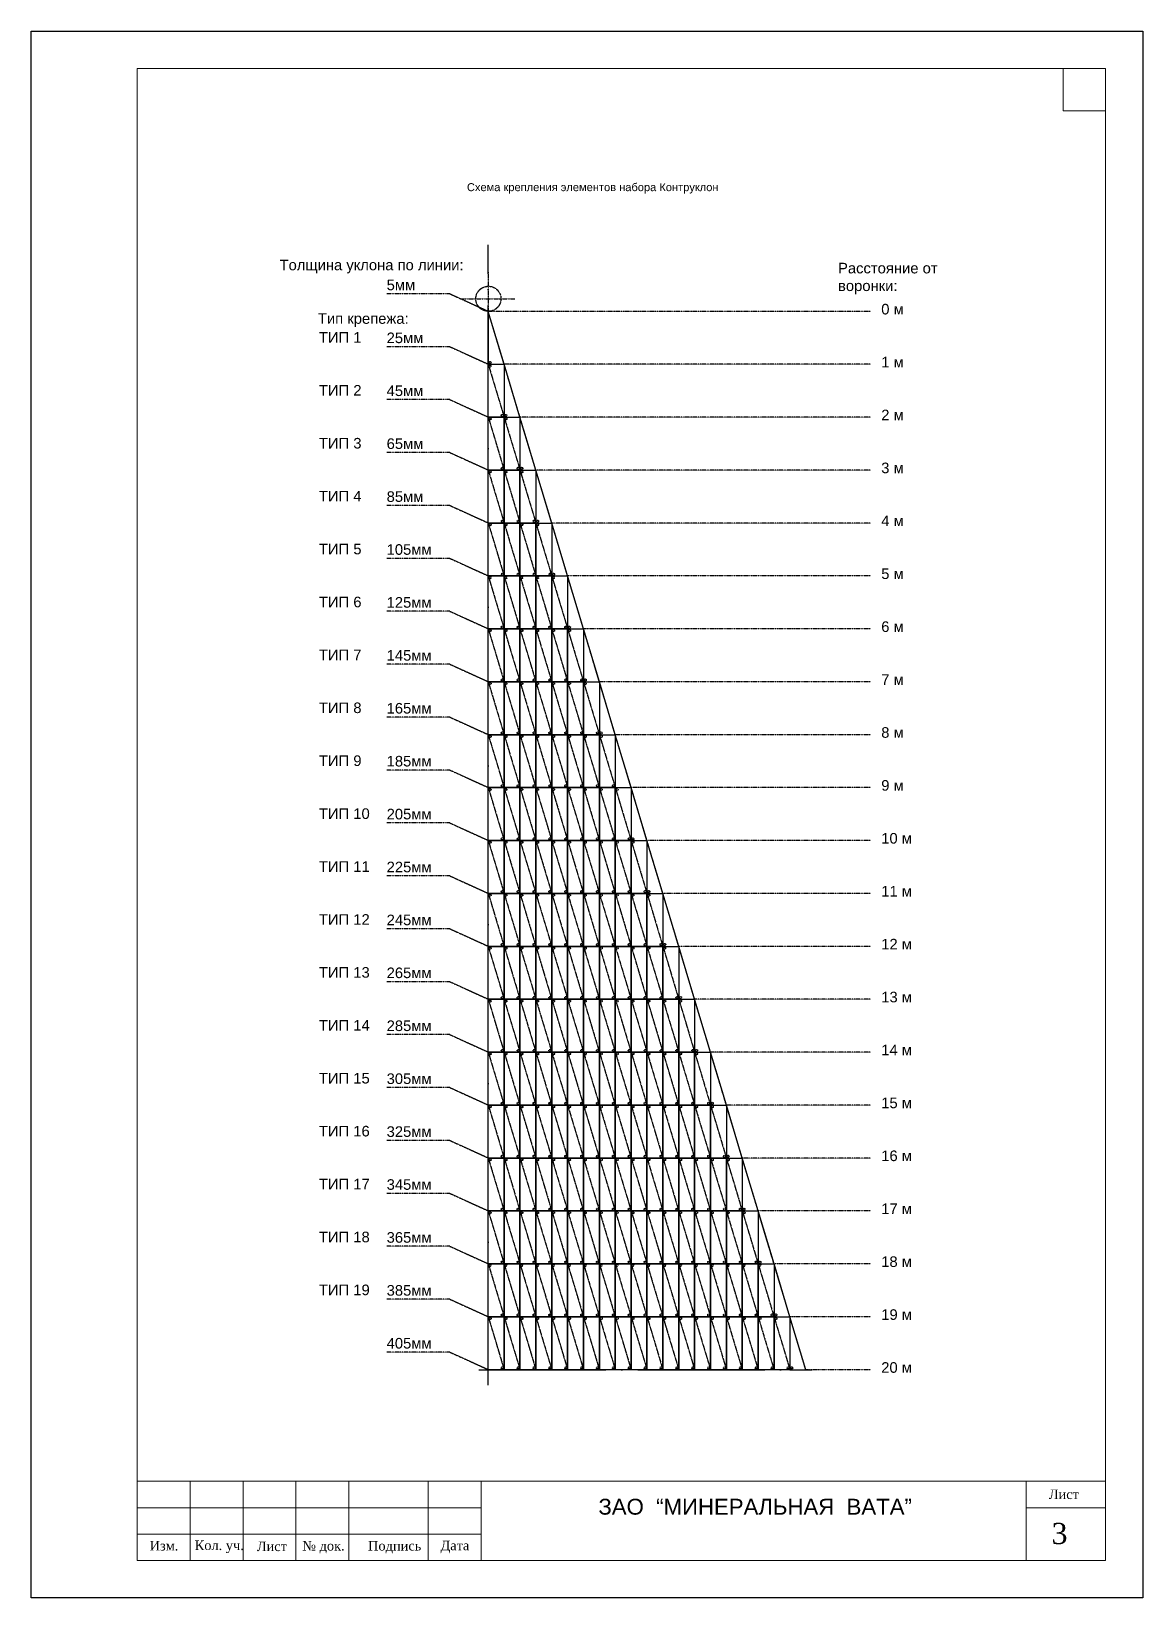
# Model space of a CAD drawing. Header units: inches. Extents: x 0 to 155541, y 1154 to 30754.
# Drawn here: x 55400 to 76400, y 1154 to 30754 of the extents above; entities that cross this region are included whole.
import ezdxf

# ---------------------------------------------------------------- set-up
doc = ezdxf.new("R2010")
doc.units = ezdxf.units.IN
doc.header["$MEASUREMENT"] = 0
doc.linetypes.add('ACAD_ISO04W100', pattern=[30, 24, -3, 0, -3])
doc.linetypes.add('PHANTOM2', pattern=[1.25, 0.625, -0.125, 0.125, -0.125, 0.125, -0.125])
doc.layers.add('Контруклоны', color=1, linetype='Continuous')
doc.layers.add('Основные линии', color=7, linetype='Continuous', lineweight=30)
doc.layers.add('Штампы', color=7, linetype='Continuous', lineweight=15)
doc.styles.add('надписи', font='TIMES.TTF')
doc.styles.add('Штамп', font='ARIAL.TTF', dxfattribs={"height": 2.5})

msp = doc.modelspace()

# ---------------------------------------------------------------- texts
at = {"color": 0, "ltscale": 2, "insert": (62863.696, 27883.981), "char_height": 150, "width": 6264.21333, "attachment_point": 1, "style": 'Штамп'}
msp.add_mtext('\\pi766.74;Схема крепления элементов набора Контруклон', dxfattribs=at)
at = {"color": 253, "linetype": 'PHANTOM2', "char_height": 200, "attachment_point": 1, "style": 'Штамп'}
for s, width, insert in [('Толщина уклона по линии:', 3536.50185, (60090.441, 26438.999)), ('Расстояние от воронки:', 2418.02225, (70642.88, 26379.7)), ('5мм', 300.08062, (62113.569, 26061.923)), ('0 м', 802.26298, (71459.66, 25604.202)), ('25мм', 300.08062, (62113.569, 25061.923)), ('1 м', 802.26298, (71459.66, 24604.202)), ('45мм', 300.08062, (62113.569, 24061.923)), ('2 м', 802.26298, (71459.66, 23604.202)), ('65мм', 300.08062, (62113.569, 23061.923)), ('3 м', 802.26298, (71459.66, 22604.202)), ('85мм', 300.08062, (62113.569, 22061.923)), ('4 м', 802.26298, (71459.66, 21604.202)), ('105мм', 300.08062, (62113.569, 21061.923)), ('5 м', 802.26298, (71459.66, 20604.202)), ('125мм', 300.08062, (62113.569, 20061.923)), ('6 м', 802.26298, (71459.66, 19604.202)), ('145мм', 300.08062, (62113.569, 19061.923)), ('7 м', 802.26298, (71459.66, 18604.202)), ('165мм', 300.08062, (62113.569, 18061.923)), ('8 м', 802.26298, (71459.66, 17604.202)), ('185мм', 300.08062, (62113.569, 17061.923)), ('9 м', 802.26298, (71459.66, 16604.202)), ('205мм', 300.08062, (62113.569, 16061.923)), ('10 м', 802.26298, (71459.66, 15604.202)), ('225мм', 300.08062, (62113.569, 15061.923)), ('11 м', 802.26298, (71459.66, 14604.202)), ('245мм', 300.08062, (62113.569, 14061.923)), ('12 м', 802.26298, (71459.66, 13604.202)), ('265мм', 300.08062, (62113.569, 13061.923)), ('13 м', 802.26298, (71459.66, 12604.202)), ('285мм', 300.08062, (62113.569, 12061.923)), ('14 м', 802.26298, (71459.66, 11604.202)), ('305мм', 300.08062, (62113.569, 11061.923)), ('15 м', 802.26298, (71459.66, 10604.202)), ('325мм', 300.08062, (62113.569, 10061.923)), ('16 м', 802.26298, (71459.66, 9604.202)), ('345мм', 300.08062, (62113.569, 9061.923)), ('17 м', 802.26298, (71459.66, 8604.202)), ('365мм', 300.08062, (62113.569, 8061.923)), ('18 м', 802.26298, (71459.66, 7604.202)), ('385мм', 300.08062, (62113.569, 7061.923)), ('19 м', 802.26298, (71459.66, 6604.202)), ('405мм', 300.08062, (62113.569, 6061.923)), ('20 м', 802.26298, (71459.66, 5604.202))]:
    msp.add_mtext_dynamic_manual_height_columns(s, width=width, gutter_width=1, heights=[0], dxfattribs=dict(at, insert=insert))
at = {"linetype": 'PHANTOM2', "insert": (60814.275, 25427.366), "char_height": 200, "attachment_point": 1, "style": 'Штамп'}
msp.add_mtext_dynamic_manual_height_columns('Тип крепежа:', width=1964.52648, gutter_width=1, heights=[0], dxfattribs=at)
at = {"color": 7, "linetype": 'PHANTOM2', "char_height": 200, "attachment_point": 1, "style": 'Штамп'}
for s, insert in [('ТИП 1', (60833.996, 25070.582)), ('ТИП 2', (60833.996, 24070.582)), ('ТИП 3', (60833.996, 23070.582)), ('ТИП 4', (60833.996, 22070.582)), ('ТИП 5', (60833.996, 21070.582)), ('ТИП 6', (60833.996, 20070.582)), ('ТИП 7', (60833.996, 19070.582)), ('ТИП 8', (60833.996, 18070.582)), ('ТИП 9', (60833.996, 17070.582)), ('ТИП 10', (60833.996, 16070.582)), ('ТИП 11', (60833.996, 15070.582)), ('ТИП 12', (60833.996, 14070.582)), ('ТИП 13', (60833.996, 13070.582)), ('ТИП 14', (60833.996, 12070.582)), ('ТИП 15', (60833.996, 11070.582)), ('ТИП 16', (60833.996, 10070.582)), ('ТИП 17', (60833.996, 9070.582)), ('ТИП 18', (60833.996, 8070.582)), ('ТИП 19', (60833.996, 7070.582))]:
    msp.add_mtext_dynamic_manual_height_columns(s, width=1170.281, gutter_width=1, heights=[0], dxfattribs=dict(at, insert=insert))
at = {"layer": 'Основные линии', "color": 0, "style": 'Штамп'}
msp.add_text('ЗАО  “МИНЕРАЛЬНАЯ  ВАТА”', height=300, dxfattribs=at).set_placement((66115.253, 2723.178))
at = {"layer": 'Штампы', "color": 0, "style": 'надписи'}
for s, height, p in [('Лист', 180, (74625.263, 3018.024)), ('3', 400, (74677.36, 2168.16)), ('Изм.', 180, (57635.198, 2045.962)), ('Кол. уч.', 180, (58486.289, 2055.024)), ('Лист', 180, (59659.896, 2034.907)), (' № док.', 180, (60451.009, 2044.926)), ('Подпись', 180, (61762.192, 2045.275)), ('Дата', 180, (63130.098, 2050.943))]:
    msp.add_text(s, height=height, dxfattribs=at).set_placement(p)

# ---------------------------------------------------------------- linework, layer by layer
at = {"color": 0}
for p, q in [((55399.66, 30754.239), (76399.66, 30754.239)), ((55399.66, 1154.239), (55399.66, 30754.239)), ((76399.66, 30754.239), (76399.66, 1154.239)), ((76399.66, 1154.239), (55399.66, 1154.239)), ((76399.66, 1154.239), (55399.66, 1154.239))]:
    msp.add_line(p, q, dxfattribs=at)
at = {"color": 5, "linetype": 'ACAD_ISO04W100', "lineweight": 30, "ltscale": 100}
msp.add_lwpolyline([(64033.326, 5172.574), (64033.326, 26717.173)], dxfattribs=at)
at = {"linetype": 'PHANTOM2'}
for points in [[(64033.326, 26203.354), (64033.326, 25196.375)], [(63529.836, 25699.865), (64536.815, 25699.865)]]:
    msp.add_lwpolyline(points, dxfattribs=at)
at = {"color": 253, "linetype": 'PHANTOM2'}
for points in [[(63308.51, 25794.463), (62118.822, 25794.463)], [(63308.51, 25794.463), (64039.26, 25462.68)], [(70033.326, 5462.68), (64033.326, 25462.68)], [(71254.517, 25462.68), (64033.326, 25462.68)], [(63308.51, 24794.463), (62118.822, 24794.463)], [(63308.51, 24794.463), (64039.26, 24462.68)], [(64033.326, 24462.68), (69733.326, 5462.68)], [(71254.517, 24462.68), (64333.326, 24462.68)], [(63308.51, 23794.463), (62118.822, 23794.463)], [(63308.51, 23794.463), (64039.26, 23462.68)], [(64033.326, 23462.68), (69433.326, 5462.68)], [(71254.517, 23462.68), (64633.326, 23462.68)], [(63308.51, 22794.463), (62118.822, 22794.463)], [(63308.51, 22794.463), (64039.26, 22462.68)], [(64033.326, 22462.68), (69133.326, 5462.68)], [(71254.517, 22462.68), (64933.326, 22462.68)], [(63308.51, 21794.463), (62118.822, 21794.463)], [(63308.51, 21794.463), (64039.26, 21462.68)], [(64033.326, 21462.68), (68833.326, 5462.68)], [(71254.517, 21462.68), (65233.326, 21462.68)], [(63308.51, 20794.463), (62118.822, 20794.463)], [(63308.51, 20794.463), (64039.26, 20462.68)], [(64033.326, 20462.68), (68533.326, 5462.68)], [(71254.517, 20462.68), (65533.326, 20462.68)], [(63308.51, 19794.463), (62118.822, 19794.463)], [(63308.51, 19794.463), (64039.26, 19462.68)], [(64033.326, 19462.68), (68233.326, 5462.68)], [(71254.517, 19462.68), (65833.326, 19462.68)], [(63308.51, 18794.463), (62118.822, 18794.463)], [(63308.51, 18794.463), (64039.26, 18462.68)], [(64033.326, 18462.68), (67933.326, 5462.68)], [(71254.517, 18462.68), (66133.326, 18462.68)], [(63308.51, 17794.463), (62118.822, 17794.463)], [(63308.51, 17794.463), (64039.26, 17462.68)], [(64033.326, 17462.68), (67633.326, 5462.68)], [(71254.517, 17462.68), (66433.326, 17462.68)], [(63308.51, 16794.463), (62118.822, 16794.463)], [(63308.51, 16794.463), (64039.26, 16462.68)], [(64033.326, 16462.68), (67333.326, 5462.68)], [(71254.517, 16462.68), (66733.326, 16462.68)], [(63308.51, 15794.463), (62118.822, 15794.463)], [(63308.51, 15794.463), (64039.26, 15462.68)], [(64033.326, 15462.68), (67033.326, 5462.68)], [(71254.517, 15462.68), (67033.326, 15462.68)], [(63308.51, 14794.463), (62118.822, 14794.463)], [(63308.51, 14794.463), (64039.26, 14462.68)], [(64033.326, 14462.68), (66733.326, 5462.68)], [(71254.517, 14462.68), (67333.326, 14462.68)], [(63308.51, 13794.463), (62118.822, 13794.463)], [(63308.51, 13794.463), (64039.26, 13462.68)], [(64033.326, 13462.68), (66433.326, 5462.68)], [(71254.517, 13462.68), (67633.326, 13462.68)], [(63308.51, 12794.463), (62118.822, 12794.463)], [(63308.51, 12794.463), (64039.26, 12462.68)], [(64033.326, 12462.68), (66133.326, 5462.68)], [(71254.517, 12462.68), (67933.326, 12462.68)], [(63308.51, 11794.463), (62118.822, 11794.463)], [(63308.51, 11794.463), (64039.26, 11462.68)], [(64033.326, 11462.68), (65833.326, 5462.68)], [(71254.517, 11462.68), (68233.326, 11462.68)], [(63308.51, 10794.463), (62118.822, 10794.463)], [(63308.51, 10794.463), (64039.26, 10462.68)], [(64033.326, 10462.68), (65533.326, 5462.68)], [(71254.517, 10462.68), (68533.326, 10462.68)], [(63308.51, 9794.463), (62118.822, 9794.463)], [(63308.51, 9794.463), (64039.26, 9462.68)], [(64033.326, 9462.68), (65233.326, 5462.68)], [(71254.517, 9462.68), (68833.326, 9462.68)], [(63308.51, 8794.463), (62118.822, 8794.463)], [(63308.51, 8794.463), (64039.26, 8462.68)], [(64033.326, 8462.68), (64933.326, 5462.68)], [(71254.517, 8462.68), (69133.326, 8462.68)], [(63308.51, 7794.463), (62118.822, 7794.463)], [(63308.51, 7794.463), (64039.26, 7462.68)], [(64033.326, 7462.68), (64633.326, 5462.68)], [(71254.517, 7462.68), (69433.326, 7462.68)], [(63308.51, 6794.463), (62118.822, 6794.463)], [(63308.51, 6794.463), (64039.26, 6462.68)], [(64033.326, 6462.68), (64333.326, 5462.68)], [(71254.517, 6462.68), (69733.326, 6462.68)], [(63308.51, 5794.463), (62118.822, 5794.463)], [(63308.51, 5794.463), (64039.26, 5462.68)], [(71254.517, 5462.68), (70033.326, 5462.68)]]:
    msp.add_lwpolyline(points, dxfattribs=at)
at = {"linetype": 'ACAD_ISO04W100', "ltscale": 100}
msp.add_lwpolyline([(63857.542, 5462.68), (70157.222, 5462.68)], dxfattribs=at)
at = {"linetype": 'PHANTOM2'}
msp.add_circle((64036.293, 25699.865), 237.203, dxfattribs=at)
at = {"linetype": 'PHANTOM2', "lineweight": 30}
for centre in [(64066.712, 24496.066), (64066.712, 24429.294), (64066.712, 23429.294), (64299.939, 23496.066), (64366.712, 23496.066), (64366.712, 23429.294), (64299.939, 22496.066), (64599.939, 22496.066), (64666.712, 22496.066), (64066.712, 22429.294), (64366.712, 22429.294), (64666.712, 22429.294), (64066.712, 21429.294), (64299.939, 21496.066), (64366.712, 21429.294), (64599.939, 21496.066), (64666.712, 21429.294), (64899.939, 21496.066), (64966.712, 21496.066), (64966.712, 21429.294), (64066.712, 20429.294), (64299.939, 20496.066), (64366.712, 20429.294), (64599.939, 20496.066), (64666.712, 20429.294), (64899.939, 20496.066), (64966.712, 20429.294), (65199.939, 20496.066), (65266.712, 20496.066), (65266.712, 20429.294), (64066.712, 19429.294), (64299.939, 19496.066), (64366.712, 19429.294), (64599.939, 19496.066), (64666.712, 19429.294), (64899.939, 19496.066), (64966.712, 19429.294), (65199.939, 19496.066), (65266.712, 19429.294), (65499.939, 19496.066), (65566.712, 19496.066), (65566.712, 19429.294), (64066.712, 18429.294), (64299.939, 18496.066), (64366.712, 18429.294), (64599.939, 18496.066), (64666.712, 18429.294), (64899.939, 18496.066), (64966.712, 18429.294), (65199.939, 18496.066), (65266.712, 18429.294), (65499.939, 18496.066), (65566.712, 18429.294), (65799.939, 18496.066), (65866.712, 18496.066), (65866.712, 18429.294), (64299.939, 17496.066), (64599.939, 17496.066), (64899.939, 17496.066), (65199.939, 17496.066), (65499.939, 17496.066), (65799.939, 17496.066), (66099.939, 17496.066), (66166.712, 17496.066), (64066.712, 17429.294), (64366.712, 17429.294), (64666.712, 17429.294), (64966.712, 17429.294), (65266.712, 17429.294), (65566.712, 17429.294), (65866.712, 17429.294), (66166.712, 17429.294), (64066.712, 16429.294), (64299.939, 16496.066), (64366.712, 16429.294), (64599.939, 16496.066), (64666.712, 16429.294), (64899.939, 16496.066), (64966.712, 16429.294), (65199.939, 16496.066), (65266.712, 16429.294), (65499.939, 16496.066), (65566.712, 16429.294), (65799.939, 16496.066), (65866.712, 16429.294), (66099.939, 16496.066), (66166.712, 16429.294), (66399.939, 16496.066), (66466.712, 16429.294), (64066.712, 15429.294), (64299.939, 15496.066), (64366.712, 15429.294), (64599.939, 15496.066), (64666.712, 15429.294), (64899.939, 15496.066), (64966.712, 15429.294), (65199.939, 15496.066), (65266.712, 15429.294), (65499.939, 15496.066), (65566.712, 15429.294), (65799.939, 15496.066), (65866.712, 15429.294), (66099.939, 15496.066), (66166.712, 15429.294), (66399.939, 15496.066), (66466.712, 15429.294), (66699.939, 15496.066), (66766.712, 15496.066), (66766.712, 15429.294), (64299.939, 14496.066), (64599.939, 14496.066), (64899.939, 14496.066), (65199.939, 14496.066), (65499.939, 14496.066), (65799.939, 14496.066), (66099.939, 14496.066), (66399.939, 14496.066), (66699.939, 14496.066), (66999.939, 14496.066), (67066.712, 14496.066), (64066.712, 14429.294), (64366.712, 14429.294), (64666.712, 14429.294), (64966.712, 14429.294), (65266.712, 14429.294), (65566.712, 14429.294), (65866.712, 14429.294), (66166.712, 14429.294), (66466.712, 14429.294), (66766.712, 14429.294), (67066.712, 14429.294), (64066.712, 13429.294), (64299.939, 13496.066), (64366.712, 13429.294), (64599.939, 13496.066), (64666.712, 13429.294), (64899.939, 13496.066), (64966.712, 13429.294), (65199.939, 13496.066), (65266.712, 13429.294), (65499.939, 13496.066), (65566.712, 13429.294), (65799.939, 13496.066), (65866.712, 13429.294), (66099.939, 13496.066), (66166.712, 13429.294), (66399.939, 13496.066), (66466.712, 13429.294), (66699.939, 13496.066), (66766.712, 13429.294), (66999.939, 13496.066), (67066.712, 13429.294), (67299.939, 13496.066), (67366.712, 13496.066), (67366.712, 13429.294), (64066.712, 12429.294), (64299.939, 12496.066), (64366.712, 12429.294), (64599.939, 12496.066), (64666.712, 12429.294), (64899.939, 12496.066), (64966.712, 12429.294), (65199.939, 12496.066), (65266.712, 12429.294), (65499.939, 12496.066), (65566.712, 12429.294), (65799.939, 12496.066), (65866.712, 12429.294), (66099.939, 12496.066), (66166.712, 12429.294), (66399.939, 12496.066), (66466.712, 12429.294), (66699.939, 12496.066), (66766.712, 12429.294), (66999.939, 12496.066), (67066.712, 12429.294), (67299.939, 12496.066), (67366.712, 12429.294), (67599.939, 12496.066), (67666.712, 12496.066), (67666.712, 12429.294), (64066.712, 11429.294), (64299.939, 11496.066), (64366.712, 11429.294), (64599.939, 11496.066), (64666.712, 11429.294), (64899.939, 11496.066), (64966.712, 11429.294), (65199.939, 11496.066), (65266.712, 11429.294), (65499.939, 11496.066), (65566.712, 11429.294), (65799.939, 11496.066), (65866.712, 11429.294), (66099.939, 11496.066), (66166.712, 11429.294), (66399.939, 11496.066), (66466.712, 11429.294), (66699.939, 11496.066), (66766.712, 11429.294), (66999.939, 11496.066), (67066.712, 11429.294), (67299.939, 11496.066), (67366.712, 11429.294), (67599.939, 11496.066), (67666.712, 11429.294), (67899.939, 11496.066), (67966.712, 11496.066), (67966.712, 11429.294), (64066.712, 10429.294), (64299.939, 10496.066), (64366.712, 10429.294), (64599.939, 10496.066), (64666.712, 10429.294), (64899.939, 10496.066), (64966.712, 10429.294), (65199.939, 10496.066), (65266.712, 10429.294), (65499.939, 10496.066), (65566.712, 10429.294), (65799.939, 10496.066), (65866.712, 10429.294), (66099.939, 10496.066), (66166.712, 10429.294), (66399.939, 10496.066), (66466.712, 10429.294), (66699.939, 10496.066), (66766.712, 10429.294), (66999.939, 10496.066), (67066.712, 10429.294), (67299.939, 10496.066), (67366.712, 10429.294), (67599.939, 10496.066), (67666.712, 10429.294), (67899.939, 10496.066), (67966.712, 10429.294), (68199.939, 10496.066), (68266.712, 10496.066), (68266.712, 10429.294), (64299.939, 9496.066), (64599.939, 9496.066), (64899.939, 9496.066), (65199.939, 9496.066), (65499.939, 9496.066), (65799.939, 9496.066), (66099.939, 9496.066), (66399.939, 9496.066), (66699.939, 9496.066), (66999.939, 9496.066), (67299.939, 9496.066), (67599.939, 9496.066), (67899.939, 9496.066), (68199.939, 9496.066), (68499.939, 9496.066), (68566.712, 9496.066), (64066.712, 9429.294), (64366.712, 9429.294), (64666.712, 9429.294), (64966.712, 9429.294), (65266.712, 9429.294), (65566.712, 9429.294), (65866.712, 9429.294), (66166.712, 9429.294), (66466.712, 9429.294), (66766.712, 9429.294), (67066.712, 9429.294), (67366.712, 9429.294), (67666.712, 9429.294), (67966.712, 9429.294), (68266.712, 9429.294), (68566.712, 9429.294), (64066.712, 8429.294), (64299.939, 8496.066), (64366.712, 8429.294), (64599.939, 8496.066), (64666.712, 8429.294), (64899.939, 8496.066), (64966.712, 8429.294), (65199.939, 8496.066), (65266.712, 8429.294), (65499.939, 8496.066), (65566.712, 8429.294), (65799.939, 8496.066), (65866.712, 8429.294), (66099.939, 8496.066), (66166.712, 8429.294), (66399.939, 8496.066), (66466.712, 8429.294), (66699.939, 8496.066), (66766.712, 8429.294), (66999.939, 8496.066), (67066.712, 8429.294), (67299.939, 8496.066), (67366.712, 8429.294), (67599.939, 8496.066), (67666.712, 8429.294), (67899.939, 8496.066), (67966.712, 8429.294), (68199.939, 8496.066), (68266.712, 8429.294), (68499.939, 8496.066), (68566.712, 8429.294), (68799.939, 8496.066), (68866.712, 8496.066), (68866.712, 8429.294), (64066.712, 7429.294), (64299.939, 7496.066), (64366.712, 7429.294), (64599.939, 7496.066), (64666.712, 7429.294), (64899.939, 7496.066), (64966.712, 7429.294), (65199.939, 7496.066), (65266.712, 7429.294), (65499.939, 7496.066), (65566.712, 7429.294), (65799.939, 7496.066), (65866.712, 7429.294), (66099.939, 7496.066), (66166.712, 7429.294), (66399.939, 7496.066), (66466.712, 7429.294), (66699.939, 7496.066), (66766.712, 7429.294), (66999.939, 7496.066), (67066.712, 7429.294), (67299.939, 7496.066), (67366.712, 7429.294), (67599.939, 7496.066), (67666.712, 7429.294), (67899.939, 7496.066), (67966.712, 7429.294), (68199.939, 7496.066), (68266.712, 7429.294), (68499.939, 7496.066), (68566.712, 7429.294), (68799.939, 7496.066), (68866.712, 7429.294), (69099.939, 7496.066), (69166.712, 7496.066), (69166.712, 7429.294), (64299.939, 6496.066), (64599.939, 6496.066), (64899.939, 6496.066), (65199.939, 6496.066), (65499.939, 6496.066), (65799.939, 6496.066), (66099.939, 6496.066), (66399.939, 6496.066), (66699.939, 6496.066), (66999.939, 6496.066), (67299.939, 6496.066), (67599.939, 6496.066), (67899.939, 6496.066), (68199.939, 6496.066), (68499.939, 6496.066), (68799.939, 6496.066), (69099.939, 6496.066), (69399.939, 6496.066), (69466.712, 6496.066), (64066.712, 6429.294), (64366.712, 6429.294), (64666.712, 6429.294), (64966.712, 6429.294), (65266.712, 6429.294), (65566.712, 6429.294), (65866.712, 6429.294), (66166.712, 6429.294), (66466.712, 6429.294), (66766.712, 6429.294), (67066.712, 6429.294), (67366.712, 6429.294), (67666.712, 6429.294), (67966.712, 6429.294), (68266.712, 6429.294), (68566.712, 6429.294), (68866.712, 6429.294), (69166.712, 6429.294), (69466.712, 6429.294), (64299.939, 5496.066), (64599.939, 5496.066), (64899.939, 5496.066), (65199.939, 5496.066), (65499.939, 5496.066), (65799.939, 5496.066), (66099.939, 5496.066), (66399.939, 5496.066), (66699.939, 5496.066), (66999.939, 5496.066), (67299.939, 5496.066), (67599.939, 5496.066), (67899.939, 5496.066), (68199.939, 5496.066), (68499.939, 5496.066), (68799.939, 5496.066), (69099.939, 5496.066), (69399.939, 5496.066), (69699.939, 5496.066), (69766.712, 5496.066)]:
    msp.add_circle(centre, 19.557, dxfattribs=at)
at = {"layer": 'Контруклоны', "lineweight": 30}
for points in [[(64033.326, 25462.68), (64033.326, 24462.68), (64333.326, 24462.68), (64033.326, 25462.68)], [(64333.326, 24462.68), (64333.326, 23462.68), (64633.326, 23462.68), (64333.326, 24462.68)], [(64633.326, 23462.68), (64633.326, 22462.68), (64933.326, 22462.68), (64633.326, 23462.68)], [(64933.326, 22462.68), (64933.326, 21462.68), (65233.326, 21462.68), (64933.326, 22462.68)], [(65233.326, 21462.68), (65233.326, 20462.68), (65533.326, 20462.68), (65233.326, 21462.68)], [(65533.326, 20462.68), (65533.326, 19462.68), (65833.326, 19462.68), (65533.326, 20462.68)], [(65833.326, 19462.68), (65833.326, 18462.68), (66133.326, 18462.68), (65833.326, 19462.68)], [(66133.326, 18462.68), (66133.326, 17462.68), (66433.326, 17462.68), (66133.326, 18462.68)], [(66433.326, 17462.68), (66433.326, 16462.68), (66733.326, 16462.68), (66433.326, 17462.68)], [(66733.326, 16462.68), (66733.326, 15462.68), (67033.326, 15462.68), (66733.326, 16462.68)], [(67033.326, 15462.68), (67033.326, 14462.68), (67333.326, 14462.68), (67033.326, 15462.68)], [(67333.326, 14462.68), (67333.326, 13462.68), (67633.326, 13462.68), (67333.326, 14462.68)], [(67633.326, 13462.68), (67633.326, 12462.68), (67933.326, 12462.68), (67633.326, 13462.68)], [(67933.326, 12462.68), (67933.326, 11462.68), (68233.326, 11462.68), (67933.326, 12462.68)], [(68233.326, 11462.68), (68233.326, 10462.68), (68533.326, 10462.68), (68233.326, 11462.68)], [(68533.326, 10462.68), (68533.326, 9462.68), (68833.326, 9462.68), (68533.326, 10462.68)], [(68833.326, 9462.68), (68833.326, 8462.68), (69133.326, 8462.68), (68833.326, 9462.68)], [(69133.326, 8462.68), (69133.326, 7462.68), (69433.326, 7462.68), (69133.326, 8462.68)], [(69433.326, 7462.68), (69433.326, 6462.68), (69733.326, 6462.68), (69433.326, 7462.68)], [(69733.326, 6462.68), (69733.326, 5462.68), (70033.326, 5462.68), (69733.326, 6462.68)]]:
    msp.add_lwpolyline(points, dxfattribs=at)
for points in [[(64033.326, 24462.68), (64333.326, 24462.68), (64333.326, 23462.68), (64033.326, 23462.68)], [(64033.326, 23462.68), (64333.326, 23462.68), (64333.326, 22462.68), (64033.326, 22462.68)], [(64333.326, 23462.68), (64633.326, 23462.68), (64633.326, 22462.68), (64333.326, 22462.68)], [(64033.326, 22462.68), (64333.326, 22462.68), (64333.326, 21462.68), (64033.326, 21462.68)], [(64333.326, 22462.68), (64633.326, 22462.68), (64633.326, 21462.68), (64333.326, 21462.68)], [(64633.326, 22462.68), (64933.326, 22462.68), (64933.326, 21462.68), (64633.326, 21462.68)], [(64033.326, 21462.68), (64333.326, 21462.68), (64333.326, 20462.68), (64033.326, 20462.68)], [(64333.326, 21462.68), (64633.326, 21462.68), (64633.326, 20462.68), (64333.326, 20462.68)], [(64633.326, 21462.68), (64933.326, 21462.68), (64933.326, 20462.68), (64633.326, 20462.68)], [(64933.326, 21462.68), (65233.326, 21462.68), (65233.326, 20462.68), (64933.326, 20462.68)], [(64033.326, 20462.68), (64333.326, 20462.68), (64333.326, 19462.68), (64033.326, 19462.68)], [(64333.326, 20462.68), (64633.326, 20462.68), (64633.326, 19462.68), (64333.326, 19462.68)], [(64633.326, 20462.68), (64933.326, 20462.68), (64933.326, 19462.68), (64633.326, 19462.68)], [(64933.326, 20462.68), (65233.326, 20462.68), (65233.326, 19462.68), (64933.326, 19462.68)], [(65233.326, 20462.68), (65533.326, 20462.68), (65533.326, 19462.68), (65233.326, 19462.68)], [(64033.326, 19462.68), (64333.326, 19462.68), (64333.326, 18462.68), (64033.326, 18462.68)], [(64333.326, 19462.68), (64633.326, 19462.68), (64633.326, 18462.68), (64333.326, 18462.68)], [(64633.326, 19462.68), (64933.326, 19462.68), (64933.326, 18462.68), (64633.326, 18462.68)], [(64933.326, 19462.68), (65233.326, 19462.68), (65233.326, 18462.68), (64933.326, 18462.68)], [(65233.326, 19462.68), (65533.326, 19462.68), (65533.326, 18462.68), (65233.326, 18462.68)], [(65533.326, 19462.68), (65833.326, 19462.68), (65833.326, 18462.68), (65533.326, 18462.68)], [(64033.326, 18462.68), (64333.326, 18462.68), (64333.326, 17462.68), (64033.326, 17462.68)], [(64333.326, 18462.68), (64633.326, 18462.68), (64633.326, 17462.68), (64333.326, 17462.68)], [(64633.326, 18462.68), (64933.326, 18462.68), (64933.326, 17462.68), (64633.326, 17462.68)], [(64933.326, 18462.68), (65233.326, 18462.68), (65233.326, 17462.68), (64933.326, 17462.68)], [(65233.326, 18462.68), (65533.326, 18462.68), (65533.326, 17462.68), (65233.326, 17462.68)], [(65533.326, 18462.68), (65833.326, 18462.68), (65833.326, 17462.68), (65533.326, 17462.68)], [(65833.326, 18462.68), (66133.326, 18462.68), (66133.326, 17462.68), (65833.326, 17462.68)], [(64033.326, 17462.68), (64333.326, 17462.68), (64333.326, 16462.68), (64033.326, 16462.68)], [(64333.326, 17462.68), (64633.326, 17462.68), (64633.326, 16462.68), (64333.326, 16462.68)], [(64633.326, 17462.68), (64933.326, 17462.68), (64933.326, 16462.68), (64633.326, 16462.68)], [(64933.326, 17462.68), (65233.326, 17462.68), (65233.326, 16462.68), (64933.326, 16462.68)], [(65233.326, 17462.68), (65533.326, 17462.68), (65533.326, 16462.68), (65233.326, 16462.68)], [(65533.326, 17462.68), (65833.326, 17462.68), (65833.326, 16462.68), (65533.326, 16462.68)], [(65833.326, 17462.68), (66133.326, 17462.68), (66133.326, 16462.68), (65833.326, 16462.68)], [(66133.326, 17462.68), (66433.326, 17462.68), (66433.326, 16462.68), (66133.326, 16462.68)], [(64033.326, 16462.68), (64333.326, 16462.68), (64333.326, 15462.68), (64033.326, 15462.68)], [(64333.326, 16462.68), (64633.326, 16462.68), (64633.326, 15462.68), (64333.326, 15462.68)], [(64633.326, 16462.68), (64933.326, 16462.68), (64933.326, 15462.68), (64633.326, 15462.68)], [(64933.326, 16462.68), (65233.326, 16462.68), (65233.326, 15462.68), (64933.326, 15462.68)], [(65233.326, 16462.68), (65533.326, 16462.68), (65533.326, 15462.68), (65233.326, 15462.68)], [(65533.326, 16462.68), (65833.326, 16462.68), (65833.326, 15462.68), (65533.326, 15462.68)], [(65833.326, 16462.68), (66133.326, 16462.68), (66133.326, 15462.68), (65833.326, 15462.68)], [(66133.326, 16462.68), (66433.326, 16462.68), (66433.326, 15462.68), (66133.326, 15462.68)], [(66433.326, 16462.68), (66733.326, 16462.68), (66733.326, 15462.68), (66433.326, 15462.68)], [(64033.326, 15462.68), (64333.326, 15462.68), (64333.326, 14462.68), (64033.326, 14462.68)], [(64333.326, 15462.68), (64633.326, 15462.68), (64633.326, 14462.68), (64333.326, 14462.68)], [(64633.326, 15462.68), (64933.326, 15462.68), (64933.326, 14462.68), (64633.326, 14462.68)], [(64933.326, 15462.68), (65233.326, 15462.68), (65233.326, 14462.68), (64933.326, 14462.68)], [(65233.326, 15462.68), (65533.326, 15462.68), (65533.326, 14462.68), (65233.326, 14462.68)], [(65533.326, 15462.68), (65833.326, 15462.68), (65833.326, 14462.68), (65533.326, 14462.68)], [(65833.326, 15462.68), (66133.326, 15462.68), (66133.326, 14462.68), (65833.326, 14462.68)], [(66133.326, 15462.68), (66433.326, 15462.68), (66433.326, 14462.68), (66133.326, 14462.68)], [(66433.326, 15462.68), (66733.326, 15462.68), (66733.326, 14462.68), (66433.326, 14462.68)], [(66733.326, 15462.68), (67033.326, 15462.68), (67033.326, 14462.68), (66733.326, 14462.68)], [(64033.326, 14462.68), (64333.326, 14462.68), (64333.326, 13462.68), (64033.326, 13462.68)], [(64333.326, 14462.68), (64633.326, 14462.68), (64633.326, 13462.68), (64333.326, 13462.68)], [(64633.326, 14462.68), (64933.326, 14462.68), (64933.326, 13462.68), (64633.326, 13462.68)], [(64933.326, 14462.68), (65233.326, 14462.68), (65233.326, 13462.68), (64933.326, 13462.68)], [(65233.326, 14462.68), (65533.326, 14462.68), (65533.326, 13462.68), (65233.326, 13462.68)], [(65533.326, 14462.68), (65833.326, 14462.68), (65833.326, 13462.68), (65533.326, 13462.68)], [(65833.326, 14462.68), (66133.326, 14462.68), (66133.326, 13462.68), (65833.326, 13462.68)], [(66133.326, 14462.68), (66433.326, 14462.68), (66433.326, 13462.68), (66133.326, 13462.68)], [(66433.326, 14462.68), (66733.326, 14462.68), (66733.326, 13462.68), (66433.326, 13462.68)], [(66733.326, 14462.68), (67033.326, 14462.68), (67033.326, 13462.68), (66733.326, 13462.68)], [(67033.326, 14462.68), (67333.326, 14462.68), (67333.326, 13462.68), (67033.326, 13462.68)], [(67033.326, 14462.68), (67333.326, 14462.68), (67333.326, 13462.68), (67033.326, 13462.68)], [(64033.326, 13462.68), (64333.326, 13462.68), (64333.326, 12462.68), (64033.326, 12462.68)], [(64333.326, 13462.68), (64633.326, 13462.68), (64633.326, 12462.68), (64333.326, 12462.68)], [(64633.326, 13462.68), (64933.326, 13462.68), (64933.326, 12462.68), (64633.326, 12462.68)], [(64933.326, 13462.68), (65233.326, 13462.68), (65233.326, 12462.68), (64933.326, 12462.68)], [(65233.326, 13462.68), (65533.326, 13462.68), (65533.326, 12462.68), (65233.326, 12462.68)], [(65533.326, 13462.68), (65833.326, 13462.68), (65833.326, 12462.68), (65533.326, 12462.68)], [(65833.326, 13462.68), (66133.326, 13462.68), (66133.326, 12462.68), (65833.326, 12462.68)], [(66133.326, 13462.68), (66433.326, 13462.68), (66433.326, 12462.68), (66133.326, 12462.68)], [(66433.326, 13462.68), (66733.326, 13462.68), (66733.326, 12462.68), (66433.326, 12462.68)], [(66733.326, 13462.68), (67033.326, 13462.68), (67033.326, 12462.68), (66733.326, 12462.68)], [(67033.326, 13462.68), (67333.326, 13462.68), (67333.326, 12462.68), (67033.326, 12462.68)], [(67033.326, 13462.68), (67333.326, 13462.68), (67333.326, 12462.68), (67033.326, 12462.68)], [(67333.326, 13462.68), (67633.326, 13462.68), (67633.326, 12462.68), (67333.326, 12462.68)], [(64033.326, 12462.68), (64333.326, 12462.68), (64333.326, 11462.68), (64033.326, 11462.68)], [(64333.326, 12462.68), (64633.326, 12462.68), (64633.326, 11462.68), (64333.326, 11462.68)], [(64633.326, 12462.68), (64933.326, 12462.68), (64933.326, 11462.68), (64633.326, 11462.68)], [(64933.326, 12462.68), (65233.326, 12462.68), (65233.326, 11462.68), (64933.326, 11462.68)], [(65233.326, 12462.68), (65533.326, 12462.68), (65533.326, 11462.68), (65233.326, 11462.68)], [(65533.326, 12462.68), (65833.326, 12462.68), (65833.326, 11462.68), (65533.326, 11462.68)], [(65833.326, 12462.68), (66133.326, 12462.68), (66133.326, 11462.68), (65833.326, 11462.68)], [(66133.326, 12462.68), (66433.326, 12462.68), (66433.326, 11462.68), (66133.326, 11462.68)], [(66433.326, 12462.68), (66733.326, 12462.68), (66733.326, 11462.68), (66433.326, 11462.68)], [(66733.326, 12462.68), (67033.326, 12462.68), (67033.326, 11462.68), (66733.326, 11462.68)], [(67033.326, 12462.68), (67333.326, 12462.68), (67333.326, 11462.68), (67033.326, 11462.68)], [(67033.326, 12462.68), (67333.326, 12462.68), (67333.326, 11462.68), (67033.326, 11462.68)], [(67333.326, 12462.68), (67633.326, 12462.68), (67633.326, 11462.68), (67333.326, 11462.68)], [(67633.326, 12462.68), (67933.326, 12462.68), (67933.326, 11462.68), (67633.326, 11462.68)], [(64033.326, 11462.68), (64333.326, 11462.68), (64333.326, 10462.68), (64033.326, 10462.68)], [(64333.326, 11462.68), (64633.326, 11462.68), (64633.326, 10462.68), (64333.326, 10462.68)], [(64633.326, 11462.68), (64933.326, 11462.68), (64933.326, 10462.68), (64633.326, 10462.68)], [(64933.326, 11462.68), (65233.326, 11462.68), (65233.326, 10462.68), (64933.326, 10462.68)], [(65233.326, 11462.68), (65533.326, 11462.68), (65533.326, 10462.68), (65233.326, 10462.68)], [(65533.326, 11462.68), (65833.326, 11462.68), (65833.326, 10462.68), (65533.326, 10462.68)], [(65833.326, 11462.68), (66133.326, 11462.68), (66133.326, 10462.68), (65833.326, 10462.68)], [(66133.326, 11462.68), (66433.326, 11462.68), (66433.326, 10462.68), (66133.326, 10462.68)], [(66433.326, 11462.68), (66733.326, 11462.68), (66733.326, 10462.68), (66433.326, 10462.68)], [(66733.326, 11462.68), (67033.326, 11462.68), (67033.326, 10462.68), (66733.326, 10462.68)], [(67033.326, 11462.68), (67333.326, 11462.68), (67333.326, 10462.68), (67033.326, 10462.68)], [(67033.326, 11462.68), (67333.326, 11462.68), (67333.326, 10462.68), (67033.326, 10462.68)], [(67333.326, 11462.68), (67633.326, 11462.68), (67633.326, 10462.68), (67333.326, 10462.68)], [(67633.326, 11462.68), (67933.326, 11462.68), (67933.326, 10462.68), (67633.326, 10462.68)], [(67933.326, 11462.68), (68233.326, 11462.68), (68233.326, 10462.68), (67933.326, 10462.68)], [(64033.326, 10462.68), (64333.326, 10462.68), (64333.326, 9462.68), (64033.326, 9462.68)], [(64333.326, 10462.68), (64633.326, 10462.68), (64633.326, 9462.68), (64333.326, 9462.68)], [(64633.326, 10462.68), (64933.326, 10462.68), (64933.326, 9462.68), (64633.326, 9462.68)], [(64933.326, 10462.68), (65233.326, 10462.68), (65233.326, 9462.68), (64933.326, 9462.68)], [(65233.326, 10462.68), (65533.326, 10462.68), (65533.326, 9462.68), (65233.326, 9462.68)], [(65533.326, 10462.68), (65833.326, 10462.68), (65833.326, 9462.68), (65533.326, 9462.68)], [(65833.326, 10462.68), (66133.326, 10462.68), (66133.326, 9462.68), (65833.326, 9462.68)], [(66133.326, 10462.68), (66433.326, 10462.68), (66433.326, 9462.68), (66133.326, 9462.68)], [(66433.326, 10462.68), (66733.326, 10462.68), (66733.326, 9462.68), (66433.326, 9462.68)], [(66733.326, 10462.68), (67033.326, 10462.68), (67033.326, 9462.68), (66733.326, 9462.68)], [(67033.326, 10462.68), (67333.326, 10462.68), (67333.326, 9462.68), (67033.326, 9462.68)], [(67033.326, 10462.68), (67333.326, 10462.68), (67333.326, 9462.68), (67033.326, 9462.68)], [(67333.326, 10462.68), (67633.326, 10462.68), (67633.326, 9462.68), (67333.326, 9462.68)], [(67633.326, 10462.68), (67933.326, 10462.68), (67933.326, 9462.68), (67633.326, 9462.68)], [(67933.326, 10462.68), (68233.326, 10462.68), (68233.326, 9462.68), (67933.326, 9462.68)], [(68233.326, 10462.68), (68533.326, 10462.68), (68533.326, 9462.68), (68233.326, 9462.68)], [(64033.326, 9462.68), (64333.326, 9462.68), (64333.326, 8462.68), (64033.326, 8462.68)], [(64333.326, 9462.68), (64633.326, 9462.68), (64633.326, 8462.68), (64333.326, 8462.68)], [(64633.326, 9462.68), (64933.326, 9462.68), (64933.326, 8462.68), (64633.326, 8462.68)], [(64933.326, 9462.68), (65233.326, 9462.68), (65233.326, 8462.68), (64933.326, 8462.68)], [(65233.326, 9462.68), (65533.326, 9462.68), (65533.326, 8462.68), (65233.326, 8462.68)], [(65533.326, 9462.68), (65833.326, 9462.68), (65833.326, 8462.68), (65533.326, 8462.68)], [(65833.326, 9462.68), (66133.326, 9462.68), (66133.326, 8462.68), (65833.326, 8462.68)], [(66133.326, 9462.68), (66433.326, 9462.68), (66433.326, 8462.68), (66133.326, 8462.68)], [(66433.326, 9462.68), (66733.326, 9462.68), (66733.326, 8462.68), (66433.326, 8462.68)], [(66733.326, 9462.68), (67033.326, 9462.68), (67033.326, 8462.68), (66733.326, 8462.68)], [(67033.326, 9462.68), (67333.326, 9462.68), (67333.326, 8462.68), (67033.326, 8462.68)], [(67033.326, 9462.68), (67333.326, 9462.68), (67333.326, 8462.68), (67033.326, 8462.68)], [(67333.326, 9462.68), (67633.326, 9462.68), (67633.326, 8462.68), (67333.326, 8462.68)], [(67633.326, 9462.68), (67933.326, 9462.68), (67933.326, 8462.68), (67633.326, 8462.68)], [(67933.326, 9462.68), (68233.326, 9462.68), (68233.326, 8462.68), (67933.326, 8462.68)], [(68233.326, 9462.68), (68533.326, 9462.68), (68533.326, 8462.68), (68233.326, 8462.68)], [(68533.326, 9462.68), (68833.326, 9462.68), (68833.326, 8462.68), (68533.326, 8462.68)], [(64033.326, 8462.68), (64333.326, 8462.68), (64333.326, 7462.68), (64033.326, 7462.68)], [(64333.326, 8462.68), (64633.326, 8462.68), (64633.326, 7462.68), (64333.326, 7462.68)], [(64633.326, 8462.68), (64933.326, 8462.68), (64933.326, 7462.68), (64633.326, 7462.68)], [(64933.326, 8462.68), (65233.326, 8462.68), (65233.326, 7462.68), (64933.326, 7462.68)], [(65233.326, 8462.68), (65533.326, 8462.68), (65533.326, 7462.68), (65233.326, 7462.68)], [(65533.326, 8462.68), (65833.326, 8462.68), (65833.326, 7462.68), (65533.326, 7462.68)], [(65833.326, 8462.68), (66133.326, 8462.68), (66133.326, 7462.68), (65833.326, 7462.68)], [(66133.326, 8462.68), (66433.326, 8462.68), (66433.326, 7462.68), (66133.326, 7462.68)], [(66433.326, 8462.68), (66733.326, 8462.68), (66733.326, 7462.68), (66433.326, 7462.68)], [(66733.326, 8462.68), (67033.326, 8462.68), (67033.326, 7462.68), (66733.326, 7462.68)], [(67033.326, 8462.68), (67333.326, 8462.68), (67333.326, 7462.68), (67033.326, 7462.68)], [(67033.326, 8462.68), (67333.326, 8462.68), (67333.326, 7462.68), (67033.326, 7462.68)], [(67333.326, 8462.68), (67633.326, 8462.68), (67633.326, 7462.68), (67333.326, 7462.68)], [(67633.326, 8462.68), (67933.326, 8462.68), (67933.326, 7462.68), (67633.326, 7462.68)], [(67933.326, 8462.68), (68233.326, 8462.68), (68233.326, 7462.68), (67933.326, 7462.68)], [(68233.326, 8462.68), (68533.326, 8462.68), (68533.326, 7462.68), (68233.326, 7462.68)], [(68533.326, 8462.68), (68833.326, 8462.68), (68833.326, 7462.68), (68533.326, 7462.68)], [(68833.326, 8462.68), (69133.326, 8462.68), (69133.326, 7462.68), (68833.326, 7462.68)], [(64033.326, 7462.68), (64333.326, 7462.68), (64333.326, 6462.68), (64033.326, 6462.68)], [(64333.326, 7462.68), (64633.326, 7462.68), (64633.326, 6462.68), (64333.326, 6462.68)], [(64633.326, 7462.68), (64933.326, 7462.68), (64933.326, 6462.68), (64633.326, 6462.68)], [(64933.326, 7462.68), (65233.326, 7462.68), (65233.326, 6462.68), (64933.326, 6462.68)], [(65233.326, 7462.68), (65533.326, 7462.68), (65533.326, 6462.68), (65233.326, 6462.68)], [(65533.326, 7462.68), (65833.326, 7462.68), (65833.326, 6462.68), (65533.326, 6462.68)], [(65833.326, 7462.68), (66133.326, 7462.68), (66133.326, 6462.68), (65833.326, 6462.68)], [(66133.326, 7462.68), (66433.326, 7462.68), (66433.326, 6462.68), (66133.326, 6462.68)], [(66433.326, 7462.68), (66733.326, 7462.68), (66733.326, 6462.68), (66433.326, 6462.68)], [(66733.326, 7462.68), (67033.326, 7462.68), (67033.326, 6462.68), (66733.326, 6462.68)], [(67033.326, 7462.68), (67333.326, 7462.68), (67333.326, 6462.68), (67033.326, 6462.68)], [(67333.326, 7462.68), (67633.326, 7462.68), (67633.326, 6462.68), (67333.326, 6462.68)], [(67633.326, 7462.68), (67933.326, 7462.68), (67933.326, 6462.68), (67633.326, 6462.68)], [(67933.326, 7462.68), (68233.326, 7462.68), (68233.326, 6462.68), (67933.326, 6462.68)], [(68233.326, 7462.68), (68533.326, 7462.68), (68533.326, 6462.68), (68233.326, 6462.68)], [(68533.326, 7462.68), (68833.326, 7462.68), (68833.326, 6462.68), (68533.326, 6462.68)], [(68833.326, 7462.68), (69133.326, 7462.68), (69133.326, 6462.68), (68833.326, 6462.68)], [(69133.326, 7462.68), (69433.326, 7462.68), (69433.326, 6462.68), (69133.326, 6462.68)], [(64033.326, 6462.68), (64333.326, 6462.68), (64333.326, 5462.68), (64033.326, 5462.68)], [(64333.326, 6462.68), (64633.326, 6462.68), (64633.326, 5462.68), (64333.326, 5462.68)], [(64633.326, 6462.68), (64933.326, 6462.68), (64933.326, 5462.68), (64633.326, 5462.68)], [(64933.326, 6462.68), (65233.326, 6462.68), (65233.326, 5462.68), (64933.326, 5462.68)], [(65233.326, 6462.68), (65533.326, 6462.68), (65533.326, 5462.68), (65233.326, 5462.68)], [(65533.326, 6462.68), (65833.326, 6462.68), (65833.326, 5462.68), (65533.326, 5462.68)], [(65833.326, 6462.68), (66133.326, 6462.68), (66133.326, 5462.68), (65833.326, 5462.68)], [(66133.326, 6462.68), (66433.326, 6462.68), (66433.326, 5462.68), (66133.326, 5462.68)], [(66433.326, 6462.68), (66733.326, 6462.68), (66733.326, 5462.68), (66433.326, 5462.68)], [(66733.326, 6462.68), (67033.326, 6462.68), (67033.326, 5462.68), (66733.326, 5462.68)], [(67033.326, 6462.68), (67333.326, 6462.68), (67333.326, 5462.68), (67033.326, 5462.68)], [(67333.326, 6462.68), (67633.326, 6462.68), (67633.326, 5462.68), (67333.326, 5462.68)], [(67633.326, 6462.68), (67933.326, 6462.68), (67933.326, 5462.68), (67633.326, 5462.68)], [(67933.326, 6462.68), (68233.326, 6462.68), (68233.326, 5462.68), (67933.326, 5462.68)], [(68233.326, 6462.68), (68533.326, 6462.68), (68533.326, 5462.68), (68233.326, 5462.68)], [(68533.326, 6462.68), (68833.326, 6462.68), (68833.326, 5462.68), (68533.326, 5462.68)], [(68833.326, 6462.68), (69133.326, 6462.68), (69133.326, 5462.68), (68833.326, 5462.68)], [(69133.326, 6462.68), (69433.326, 6462.68), (69433.326, 5462.68), (69133.326, 5462.68)], [(69433.326, 6462.68), (69733.326, 6462.68), (69733.326, 5462.68), (69433.326, 5462.68)]]:
    msp.add_lwpolyline(points, close=True, dxfattribs=at)
at = {"layer": 'Контруклоны', "lineweight": 30, "ltscale": 4687500.0}
msp.add_point((64033.326, 5462.68), dxfattribs=at)
at = {"layer": 'Штампы', "color": 0}
for p, q in [((57399.66, 30054.239), (75699.66, 30054.239)), ((57399.66, 1854.239), (57399.66, 30054.239)), ((74899.66, 29254.239), (74899.66, 30054.239)), ((75699.66, 30054.239), (75699.66, 1854.239)), ((75699.66, 29254.239), (74899.66, 29254.239)), ((75699.66, 3354.239), (57399.66, 3354.239)), ((58399.66, 3354.239), (58399.66, 1854.239)), ((59399.66, 3354.239), (59399.66, 1854.239)), ((60399.66, 3354.239), (60399.66, 1854.239)), ((61399.66, 3354.239), (61399.66, 1854.239)), ((62899.66, 3354.239), (62899.66, 1854.239)), ((63899.66, 3354.239), (63899.66, 1854.239)), ((74199.66, 3354.239), (74199.66, 1854.239)), ((63899.66, 2854.239), (57399.66, 2854.239)), ((75699.66, 2854.239), (74199.66, 2854.239)), ((63899.66, 2354.239), (57399.66, 2354.239)), ((75699.66, 1854.239), (57399.66, 1854.239))]:
    msp.add_line(p, q, dxfattribs=at)

msp.set_redraw_order([(e.dxf.handle, doc.entitydb.next_handle()) for e in msp.query("TEXT MTEXT ATTDEF DIMENSION ARC_DIMENSION")])  # texts and dimensions are drawn at this point

doc.saveas('drawing.dxf')
